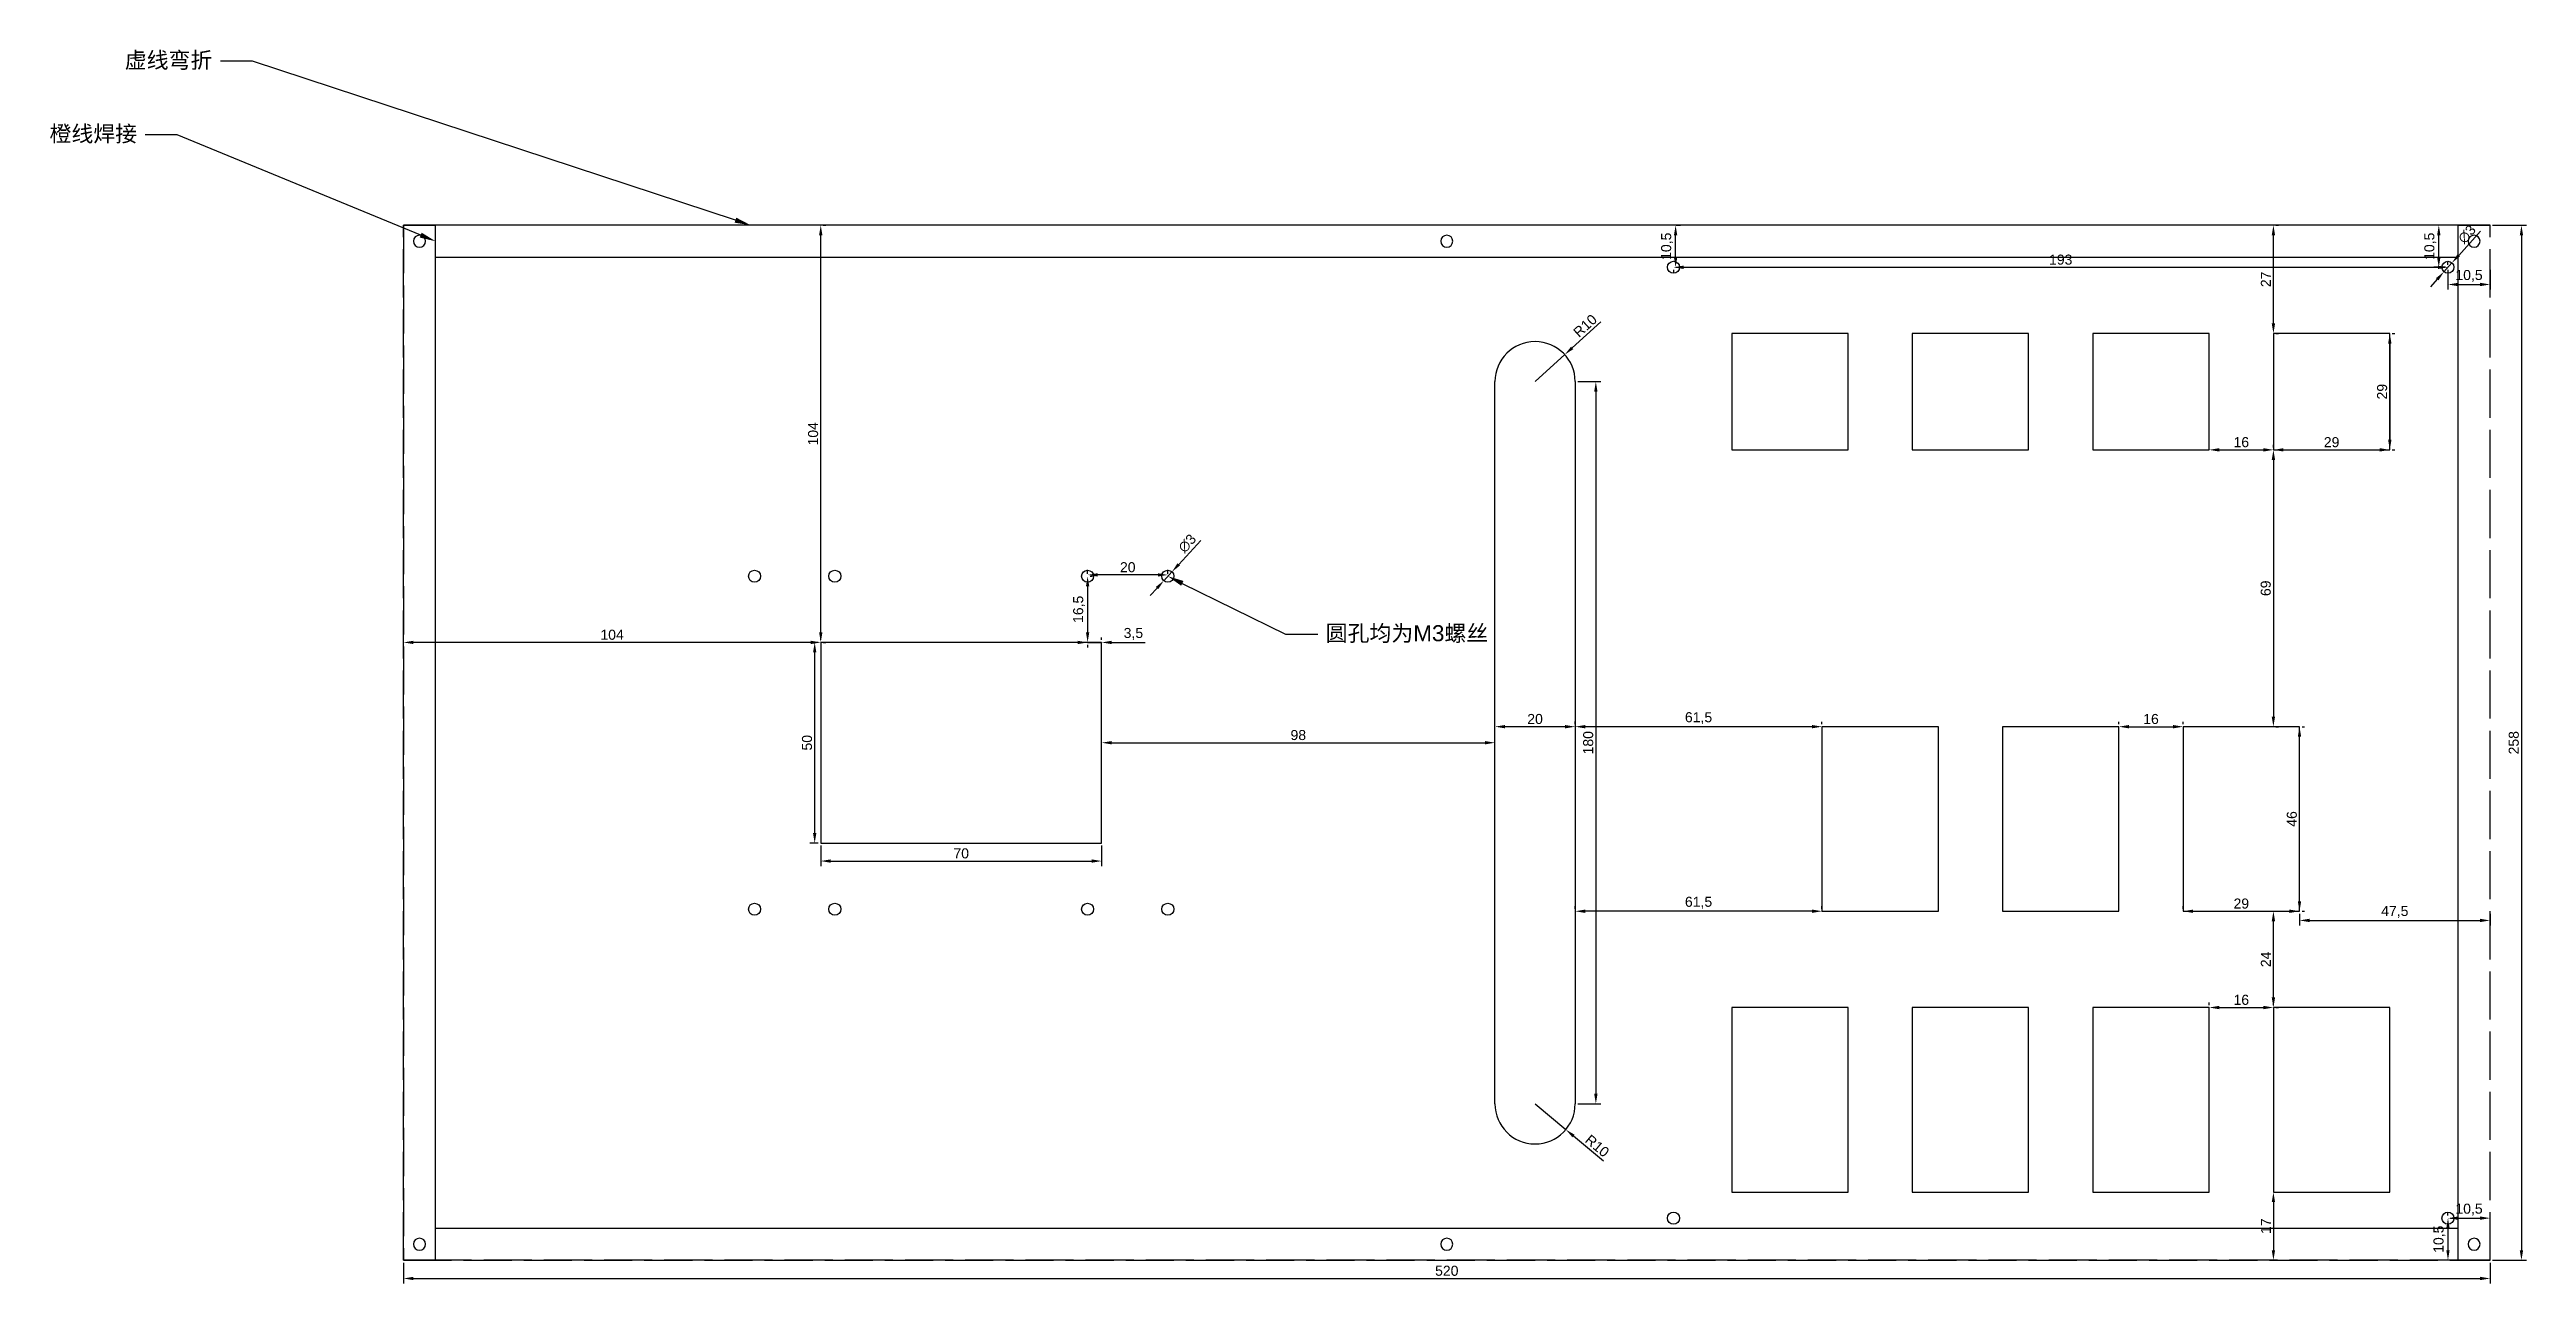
# Model space of a CAD drawing. Header units: millimetres. Extents: x -29 to 1428, y 56 to 507.
# Drawn here: x 811 to 1428, y 122 to 429 of the extents above; entities that cross this region are included whole.
import ezdxf
from ezdxf import colors
from ezdxf.entities.mleader import LeaderData, LeaderLine
from ezdxf.math import Vec2, Vec3

# ---------------------------------------------------------------- set-up
doc = ezdxf.new("R2010")
doc.units = ezdxf.units.MM
doc.linetypes.add('ACAD_ISO02W100', pattern=[15, 12, -3])
doc.styles.get("Standard").update_dxf_attribs({"font": 'arial.ttf'})
doc.dimstyles.new('ISO-25', dxfattribs={"dimtxt": 2.5, "dimasz": 2.5, "dimexe": 1.25, "dimexo": 0.625, "dimtad": 1, "dimtxsty": 'Standard', "dimcen": 2.5, "dimadec": 0, "dimazin": 0, "dimtfac": 1, "dimtmove": 0, "dimatfit": 3, "dimfxl": 1, "dimarcsym": 0})

msp = doc.modelspace()

# ---------------------------------------------------------------- blocks, each defined once
blk = doc.blocks.new('*D124')
at = {"color": 0, "lineweight": -2, "transparency": 16777216}
for p, q in [((1407.570002826871, 385.357253462525), (1404.658645705429, 385.357253462525)), ((1405.908645705429, 377.3572534625249), (1405.908645705429, 382.8572534625249)), ((1407.570002826871, 374.8572534625249), (1404.658645705429, 374.8572534625249))]:
    blk.add_line(p, q, dxfattribs=at)
at = {"color": 0, "transparency": 16777216}
for points in [[(1405.491979038762, 382.8572534625249), (1406.325312372095, 382.8572534625249), (1405.908645705429, 385.357253462525)], [(1405.491979038762, 377.3572534625249), (1406.325312372095, 377.3572534625249), (1405.908645705429, 374.8572534625249)]]:
    blk.add_solid(points, dxfattribs=at)
at = {"layer": 'Defpoints', "color": 0, "transparency": 16777216}
for p in [(1405.908645705429, 385.357253462525), (1408.195002826871, 385.357253462525), (1408.195002826871, 374.8572534625249)]:
    blk.add_point(p, dxfattribs=at)
at = {"color": 0, "transparency": 16777216, "insert": (1403.781258256588, 380.1072534625245), "char_height": 2.5, "attachment_point": 5, "rotation": 90}
blk.add_mtext('10,5', dxfattribs=at)
blk = doc.blocks.new('*D125')
at = {"color": 0, "lineweight": -2, "transparency": 16777216}
for p, q in [((1408.195002826871, 374.2322534625248), (1408.195002826871, 369.3278421754353)), ((1410.695002826871, 370.5778421754353), (1416.195002826871, 370.5778421754353)), ((1418.695002826871, 374.2322534625248), (1418.695002826871, 369.3278421754353))]:
    blk.add_line(p, q, dxfattribs=at)
at = {"color": 0, "transparency": 16777216}
for points in [[(1410.695002826871, 370.994508842102), (1410.695002826871, 370.1611755087686), (1408.195002826871, 370.5778421754353)], [(1416.195002826871, 370.994508842102), (1416.195002826871, 370.1611755087686), (1418.695002826871, 370.5778421754353)]]:
    blk.add_solid(points, dxfattribs=at)
at = {"layer": 'Defpoints', "color": 0, "transparency": 16777216}
for p in [(1408.195002826871, 374.8572534625248), (1418.695002826871, 374.8572534625248), (1418.695002826871, 370.5778421754353)]:
    blk.add_point(p, dxfattribs=at)
at = {"color": 0, "transparency": 16777216, "insert": (1413.445002826871, 372.7052296242757), "char_height": 2.5, "attachment_point": 5}
blk.add_mtext('10,5', dxfattribs=at)
blk = doc.blocks.new('*D126')
at = {"color": 0, "lineweight": -2, "transparency": 16777216}
for p, q in [((1416.271471269373, 383.8790981586856), (1410.862969530915, 377.8375141333574)), ((1405.527036122827, 371.8769927916921), (1403.859556932799, 370.0143298724216)), ((1407.194515312854, 373.7396557109626), (1409.195490340887, 375.974851214087))]:
    blk.add_line(p, q, dxfattribs=at)
at = {"color": 0, "transparency": 16777216}
for points in [[(1410.552525711036, 378.1154273316954), (1411.173413350793, 377.5596009350196), (1409.195490340887, 375.974851214087)], [(1405.216592302948, 372.1549059900301), (1405.837479942705, 371.5990795933543), (1407.194515312854, 373.7396557109626)]]:
    blk.add_solid(points, dxfattribs=at)
at = {"layer": 'Defpoints', "color": 0, "transparency": 16777216}
for p in [(1407.194515312854, 373.7396557109626), (1409.195490340887, 375.974851214087)]:
    blk.add_point(p, dxfattribs=at)
at = {"color": 0, "transparency": 16777216, "insert": (1412.932175319389, 383.1045120556375), "char_height": 2.5, "attachment_point": 5, "rotation": 48.16469664601279}
blk.add_mtext('∅3', dxfattribs=at)
blk = doc.blocks.new('*D121')
at = {"color": 0, "lineweight": -2, "transparency": 16777216}
for p, q in [((1364.695003537796, 329.9822544052446), (1364.695003537796, 330.6072544052446)), ((1367.195003537796, 329.3572544052446), (1391.195003537796, 329.3572544052446)), ((1393.695003537796, 329.9822544052446), (1393.695003537796, 330.6072544052446))]:
    blk.add_line(p, q, dxfattribs=at)
at = {"color": 0, "transparency": 16777216}
for points in [[(1367.195003537796, 329.7739210719113), (1367.195003537796, 328.9405877385779), (1364.695003537796, 329.3572544052446)], [(1391.195003537796, 329.7739210719113), (1391.195003537796, 328.9405877385779), (1393.695003537796, 329.3572544052446)]]:
    blk.add_solid(points, dxfattribs=at)
at = {"layer": 'Defpoints', "color": 0, "transparency": 16777216}
for p in [(1364.695003537796, 329.3572544052446, -1.13134120738323e-06), (1393.695003537796, 329.3572544052446, -1.13134120738323e-06), (1393.695003537796, 329.3572544052446)]:
    blk.add_point(p, dxfattribs=at)
at = {"color": 0, "transparency": 16777216, "insert": (1379.195003537796, 331.2586868745488), "char_height": 2.5, "attachment_point": 5}
blk.add_mtext('29', dxfattribs=at)
blk = doc.blocks.new('*D122')
at = {"color": 0, "lineweight": -2, "transparency": 16777216}
for p, q in [((1394.320003537796, 358.3572544052447), (1394.945003537798, 358.3572544052447)), ((1393.695003537798, 355.8572544052447), (1393.695003537798, 331.8572544052447)), ((1394.320003537796, 329.3572544052447), (1394.945003537798, 329.3572544052447))]:
    blk.add_line(p, q, dxfattribs=at)
at = {"color": 0, "transparency": 16777216}
for points in [[(1393.278336871131, 355.8572544052447), (1394.111670204465, 355.8572544052447), (1393.695003537798, 358.3572544052447)], [(1393.278336871131, 331.8572544052447), (1394.111670204465, 331.8572544052447), (1393.695003537798, 329.3572544052447)]]:
    blk.add_solid(points, dxfattribs=at)
at = {"layer": 'Defpoints', "color": 0, "transparency": 16777216}
for p in [(1393.695003537796, 358.3572544052447, -1.13134120738323e-06), (1393.695003537796, 329.3572544052447), (1393.695003537798, 329.3572544052447)]:
    blk.add_point(p, dxfattribs=at)
at = {"color": 0, "transparency": 16777216, "insert": (1391.793571068494, 343.8572544052443), "char_height": 2.5, "attachment_point": 5, "rotation": 90}
blk.add_mtext('29', dxfattribs=at)
blk = doc.blocks.new('*D123')
at = {"color": 0, "lineweight": -2, "transparency": 16777216}
for p, q in [((1348.695004086495, 329.9822544052446), (1348.695004086495, 330.6072544052446)), ((1351.195004086495, 329.3572544052446), (1362.195003537796, 329.3572544052446)), ((1364.695003537796, 329.9822544052446), (1364.695003537796, 330.6072544052446))]:
    blk.add_line(p, q, dxfattribs=at)
at = {"color": 0, "transparency": 16777216}
for points in [[(1351.195004086495, 329.7739210719113), (1351.195004086495, 328.9405877385779), (1348.695004086495, 329.3572544052446)], [(1362.195003537796, 329.7739210719113), (1362.195003537796, 328.9405877385779), (1364.695003537796, 329.3572544052446)]]:
    blk.add_solid(points, dxfattribs=at)
at = {"layer": 'Defpoints', "color": 0, "transparency": 16777216}
for p in [(1348.695004086495, 329.3572544052446, -7.542274715888198e-07), (1364.695003537796, 329.3572544052446), (1364.695003537796, 329.3572544052446)]:
    blk.add_point(p, dxfattribs=at)
at = {"color": 0, "transparency": 16777216, "insert": (1356.695003812146, 331.2586868745488), "char_height": 2.5, "attachment_point": 5}
blk.add_mtext('16', dxfattribs=at)
blk = doc.blocks.new('*D127')
at = {"color": 0, "lineweight": -2, "transparency": 16777216}
for p, q in [((1365.320003537796, 329.3572544052447), (1365.945003537798, 329.3572544052447)), ((1364.695003537798, 326.8572544052447), (1364.695003537798, 262.8572531754392)), ((1365.320003537796, 260.3572531754392), (1365.945003537798, 260.3572531754392))]:
    blk.add_line(p, q, dxfattribs=at)
at = {"color": 0, "transparency": 16777216}
for points in [[(1364.278336871131, 326.8572544052447), (1365.111670204465, 326.8572544052447), (1364.695003537798, 329.3572544052447)], [(1364.278336871131, 262.8572531754392), (1365.111670204465, 262.8572531754392), (1364.695003537798, 260.3572531754392)]]:
    blk.add_solid(points, dxfattribs=at)
at = {"layer": 'Defpoints', "color": 0, "transparency": 16777216}
for p in [(1364.695003537796, 329.3572544052447), (1364.695003537796, 260.3572531754392), (1364.695003537798, 260.3572531754392)]:
    blk.add_point(p, dxfattribs=at)
at = {"color": 0, "transparency": 16777216, "insert": (1362.793571068494, 294.8572537903415), "char_height": 2.5, "attachment_point": 5, "rotation": 90}
blk.add_mtext('69', dxfattribs=at)
blk = doc.blocks.new('*D128')
at = {"color": 0, "lineweight": -2, "transparency": 16777216}
for p, q in [((1326.19500298354, 260.982253175439), (1326.19500298354, 261.607253175439)), ((1328.69500298354, 260.357253175439), (1339.695003121833, 260.357253175439)), ((1342.195003121833, 260.982253175439), (1342.195003121833, 261.607253175439))]:
    blk.add_line(p, q, dxfattribs=at)
at = {"color": 0, "transparency": 16777216}
for points in [[(1328.69500298354, 260.7739198421057), (1328.69500298354, 259.9405865087724), (1326.19500298354, 260.357253175439)], [(1339.695003121833, 260.7739198421057), (1339.695003121833, 259.9405865087724), (1342.195003121833, 260.357253175439)]]:
    blk.add_solid(points, dxfattribs=at)
at = {"layer": 'Defpoints', "color": 0, "transparency": 16777216}
for p in [(1326.19500298354, 260.357253175439), (1342.195003121833, 260.357253175439), (1342.195003121833, 260.357253175439)]:
    blk.add_point(p, dxfattribs=at)
at = {"color": 0, "transparency": 16777216, "insert": (1334.195003052686, 262.2586856447433), "char_height": 2.5, "attachment_point": 5}
blk.add_mtext('16', dxfattribs=at)
blk = doc.blocks.new('*D129')
at = {"color": 0, "lineweight": -2, "transparency": 16777216}
for p, q in [((1348.695003835314, 190.9822527044615), (1348.695003835314, 191.6072527044615)), ((1364.695003973606, 190.9822527044615), (1364.695003973606, 191.6072527044615)), ((1351.195003835314, 190.3572527044615), (1362.195003973606, 190.3572527044615))]:
    blk.add_line(p, q, dxfattribs=at)
at = {"color": 0, "transparency": 16777216}
for points in [[(1351.195003835314, 190.7739193711282), (1351.195003835314, 189.9405860377949), (1348.695003835314, 190.3572527044615)], [(1362.195003973606, 190.7739193711282), (1362.195003973606, 189.9405860377949), (1364.695003973606, 190.3572527044615)]]:
    blk.add_solid(points, dxfattribs=at)
at = {"layer": 'Defpoints', "color": 0, "transparency": 16777216}
for p in [(1348.695003835314, 190.3572527044615), (1364.695003973606, 190.3572527044615), (1364.695003973606, 190.3572527044615)]:
    blk.add_point(p, dxfattribs=at)
at = {"color": 0, "transparency": 16777216, "insert": (1356.69500390446, 192.2586851737658), "char_height": 2.5, "attachment_point": 5}
blk.add_mtext('16', dxfattribs=at)
blk = doc.blocks.new('*D130')
at = {"color": 0, "lineweight": -2, "transparency": 16777216}
for p, q in [((1364.695003973608, 192.8572527044616), (1364.695003973608, 211.8572531754392)), ((1365.320003973607, 214.3572531754392), (1365.945003973608, 214.3572531754392)), ((1365.320003973607, 190.3572527044616), (1365.945003973608, 190.3572527044616))]:
    blk.add_line(p, q, dxfattribs=at)
at = {"color": 0, "transparency": 16777216}
for points in [[(1364.278337306942, 211.8572531754392), (1365.111670640275, 211.8572531754392), (1364.695003973608, 214.3572531754392)], [(1364.278337306942, 192.8572527044616), (1365.111670640275, 192.8572527044616), (1364.695003973608, 190.3572527044616)]]:
    blk.add_solid(points, dxfattribs=at)
at = {"layer": 'Defpoints', "color": 0, "transparency": 16777216}
for p in [(1364.695003973607, 214.3572531754392), (1364.695003973608, 214.3572531754392), (1364.695003973607, 190.3572527044616)]:
    blk.add_point(p, dxfattribs=at)
at = {"color": 0, "transparency": 16777216, "insert": (1362.814888011807, 202.3572529399499), "char_height": 2.5, "attachment_point": 5, "rotation": 90}
blk.add_mtext('24', dxfattribs=at)
blk = doc.blocks.new('*D131')
at = {"color": 0, "lineweight": -2, "transparency": 16777216}
for p, q in [((1342.195003121833, 214.982253175439), (1342.195003121833, 215.607253175439)), ((1344.695003121833, 214.357253175439), (1368.695003121833, 214.357253175439)), ((1371.195003121833, 214.982253175439), (1371.195003121833, 215.607253175439))]:
    blk.add_line(p, q, dxfattribs=at)
at = {"color": 0, "transparency": 16777216}
for points in [[(1344.695003121833, 214.7739198421057), (1344.695003121833, 213.9405865087724), (1342.195003121833, 214.357253175439)], [(1368.695003121833, 214.7739198421057), (1368.695003121833, 213.9405865087724), (1371.195003121833, 214.357253175439)]]:
    blk.add_solid(points, dxfattribs=at)
at = {"layer": 'Defpoints', "color": 0, "transparency": 16777216}
for p in [(1342.195003121833, 214.357253175439), (1371.195003121833, 214.357253175439), (1371.195003121833, 214.357253175439)]:
    blk.add_point(p, dxfattribs=at)
at = {"color": 0, "transparency": 16777216, "insert": (1356.695003121833, 216.2586856447433), "char_height": 2.5, "attachment_point": 5}
blk.add_mtext('29', dxfattribs=at)
blk = doc.blocks.new('*D132')
at = {"color": 0, "lineweight": -2, "transparency": 16777216}
for p, q in [((1371.820003121833, 260.3572531754392), (1372.445003121835, 260.3572531754392)), ((1371.195003121835, 216.8572531754392), (1371.195003121835, 257.8572531754392)), ((1371.820003121833, 214.3572531754392), (1372.445003121835, 214.3572531754392))]:
    blk.add_line(p, q, dxfattribs=at)
at = {"color": 0, "transparency": 16777216}
for points in [[(1370.778336455168, 257.8572531754392), (1371.611669788502, 257.8572531754392), (1371.195003121835, 260.3572531754392)], [(1370.778336455168, 216.8572531754392), (1371.611669788502, 216.8572531754392), (1371.195003121835, 214.3572531754392)]]:
    blk.add_solid(points, dxfattribs=at)
at = {"layer": 'Defpoints', "color": 0, "transparency": 16777216}
for p in [(1371.195003121833, 260.3572531754392), (1371.195003121835, 260.3572531754392), (1371.195003121833, 214.3572531754392)]:
    blk.add_point(p, dxfattribs=at)
at = {"color": 0, "transparency": 16777216, "insert": (1369.29357065253, 237.3572531754387), "char_height": 2.5, "attachment_point": 5, "rotation": 90}
blk.add_mtext('46', dxfattribs=at)
blk = doc.blocks.new('*D133')
at = {"color": 0, "lineweight": -2, "transparency": 16777216}
for p, q in [((1371.195003121833, 213.732253175439), (1371.195003121833, 210.8131869178949)), ((1373.695003121833, 212.0631869178949), (1416.195002826871, 212.0631869178949)), ((1418.695002826871, 213.732253175439), (1418.695002826871, 210.8131869178949))]:
    blk.add_line(p, q, dxfattribs=at)
at = {"color": 0, "transparency": 16777216}
for points in [[(1373.695003121833, 212.4798535845615), (1373.695003121833, 211.6465202512282), (1371.195003121833, 212.0631869178949)], [(1416.195002826871, 212.4798535845615), (1416.195002826871, 211.6465202512282), (1418.695002826871, 212.0631869178949)]]:
    blk.add_solid(points, dxfattribs=at)
at = {"layer": 'Defpoints', "color": 0, "transparency": 16777216}
for p in [(1371.195003121833, 214.357253175439), (1418.695002826871, 214.357253175439), (1418.695002826871, 212.0631869178949)]:
    blk.add_point(p, dxfattribs=at)
at = {"color": 0, "transparency": 16777216, "insert": (1394.945002974352, 214.1854584049345), "char_height": 2.5, "attachment_point": 5}
blk.add_mtext('47,5', dxfattribs=at)
blk = doc.blocks.new('*D134')
at = {"color": 0, "lineweight": -2, "transparency": 16777216}
for p, q in [((1190.695002826871, 214.9822534185734), (1190.695002826871, 215.6072534185734)), ((1249.69500259233, 214.3572534185734), (1193.195002826871, 214.3572534185734)), ((1252.19500259233, 214.9822534185734), (1252.19500259233, 215.6072534185734))]:
    blk.add_line(p, q, dxfattribs=at)
at = {"color": 0, "transparency": 16777216}
for points in [[(1193.195002826871, 214.77392008524), (1193.195002826871, 213.9405867519067), (1190.695002826871, 214.3572534185734)], [(1249.69500259233, 214.77392008524), (1249.69500259233, 213.9405867519067), (1252.19500259233, 214.3572534185734)]]:
    blk.add_solid(points, dxfattribs=at)
at = {"layer": 'Defpoints', "color": 0, "transparency": 16777216}
for p in [(1190.695002826871, 214.3572534185734), (1190.695002826871, 214.3572534185734), (1252.19500259233, 214.3572534185734)]:
    blk.add_point(p, dxfattribs=at)
at = {"color": 0, "transparency": 16777216, "insert": (1221.4450027096, 216.4846408674137), "char_height": 2.5, "attachment_point": 5}
blk.add_mtext('61,5', dxfattribs=at)
blk = doc.blocks.new('*D135')
at = {"color": 0, "lineweight": -2, "transparency": 16777216}
for p, q in [((898.6950028268709, 281.9822534625248), (898.6950028268709, 282.6072534625248)), ((1000.195002826871, 281.3572534625248), (901.1950028268709, 281.3572534625248)), ((1002.695002826871, 281.9822534625248), (1002.695002826871, 282.6072534625248))]:
    blk.add_line(p, q, dxfattribs=at)
at = {"color": 0, "transparency": 16777216}
for points in [[(901.1950028268709, 281.7739201291915), (901.1950028268709, 280.9405867958581), (898.6950028268709, 281.3572534625248)], [(1000.195002826871, 281.7739201291915), (1000.195002826871, 280.9405867958581), (1002.695002826871, 281.3572534625248)]]:
    blk.add_solid(points, dxfattribs=at)
at = {"layer": 'Defpoints', "color": 0, "transparency": 16777216}
for p in [(898.6950028268709, 281.3572534625248), (898.6950028268709, 281.3572534625248), (1002.695002826871, 281.3572534625248)]:
    blk.add_point(p, dxfattribs=at)
at = {"color": 0, "transparency": 16777216, "insert": (950.6950028268709, 283.258685931829), "char_height": 2.5, "attachment_point": 5}
blk.add_mtext('104', dxfattribs=at)
blk = doc.blocks.new('*D136')
at = {"color": 0, "lineweight": -2, "transparency": 16777216}
for p, q in [((1002.695002826873, 283.8572534625249), (1002.695002826873, 382.857253462525)), ((1003.320002826871, 385.357253462525), (1003.945002826873, 385.357253462525)), ((1003.320002826871, 281.3572534625249), (1003.945002826873, 281.3572534625249))]:
    blk.add_line(p, q, dxfattribs=at)
at = {"color": 0, "transparency": 16777216}
for points in [[(1002.278336160206, 382.857253462525), (1003.111669493539, 382.857253462525), (1002.695002826873, 385.357253462525)], [(1002.278336160206, 283.8572534625249), (1003.111669493539, 283.8572534625249), (1002.695002826873, 281.3572534625249)]]:
    blk.add_solid(points, dxfattribs=at)
at = {"layer": 'Defpoints', "color": 0, "transparency": 16777216}
for p in [(1002.695002826871, 385.357253462525), (1002.695002826873, 385.357253462525), (1002.695002826871, 281.3572534625249)]:
    blk.add_point(p, dxfattribs=at)
at = {"color": 0, "transparency": 16777216, "insert": (1000.793570357568, 333.3572534625246), "char_height": 2.5, "attachment_point": 5, "rotation": 90}
blk.add_mtext('104', dxfattribs=at)
blk = doc.blocks.new('*D137')
at = {"color": 0, "lineweight": -2, "transparency": 16777216}
for p, q in [((1069.195002826871, 298.4822534625248), (1069.195002826871, 299.4387736521535)), ((1086.695002826871, 298.1887736521535), (1071.695002826871, 298.1887736521535)), ((1089.195002826871, 298.4822534625248), (1089.195002826871, 299.4387736521535))]:
    blk.add_line(p, q, dxfattribs=at)
at = {"color": 0, "transparency": 16777216}
for points in [[(1071.695002826871, 298.6054403188202), (1071.695002826871, 297.7721069854868), (1069.195002826871, 298.1887736521535)], [(1086.695002826871, 298.6054403188202), (1086.695002826871, 297.7721069854868), (1089.195002826871, 298.1887736521535)]]:
    blk.add_solid(points, dxfattribs=at)
at = {"layer": 'Defpoints', "color": 0, "transparency": 16777216}
for p in [(1069.195002826871, 298.1887736521535), (1069.195002826871, 297.8572534625248), (1089.195002826871, 297.8572534625248)]:
    blk.add_point(p, dxfattribs=at)
at = {"color": 0, "transparency": 16777216, "insert": (1079.195002826871, 300.0902061214577), "char_height": 2.5, "attachment_point": 5}
blk.add_mtext('20', dxfattribs=at)
blk = doc.blocks.new('*D138')
at = {"color": 0, "lineweight": -2, "transparency": 16777216}
for p, q in [((1069.820002826871, 297.8572534625249), (1070.445002826873, 297.8572534625249)), ((1069.195002826873, 295.3572534625249), (1069.195002826873, 283.8572534625249)), ((1069.820002826871, 281.3572534625249), (1070.445002826873, 281.3572534625249))]:
    blk.add_line(p, q, dxfattribs=at)
at = {"color": 0, "transparency": 16777216}
for points in [[(1068.778336160206, 295.3572534625249), (1069.61166949354, 295.3572534625249), (1069.195002826873, 297.8572534625249)], [(1068.778336160206, 283.8572534625249), (1069.61166949354, 283.8572534625249), (1069.195002826873, 281.3572534625249)]]:
    blk.add_solid(points, dxfattribs=at)
at = {"layer": 'Defpoints', "color": 0, "transparency": 16777216}
for p in [(1069.195002826871, 297.8572534625249), (1069.195002826871, 281.3572534625249), (1069.195002826873, 281.3572534625249)]:
    blk.add_point(p, dxfattribs=at)
at = {"color": 0, "transparency": 16777216, "insert": (1067.067615378032, 289.6072534625246), "char_height": 2.5, "attachment_point": 5, "rotation": 90}
blk.add_mtext('16,5', dxfattribs=at)
blk = doc.blocks.new('*D139')
at = {"color": 0, "lineweight": -2, "transparency": 16777216}
for p, q in [((1097.379751025122, 306.7809814478239), (1091.898738479325, 300.8051024277273)), ((1088.181101957201, 296.7518101005741), (1090.208903696541, 298.9626968244757)), ((1086.491267174416, 294.9094044973224), (1084.801432391632, 293.0669988940709))]:
    blk.add_line(p, q, dxfattribs=at)
at = {"color": 0, "transparency": 16777216}
for points in [[(1086.184199573875, 295.1910436277864), (1086.798334774958, 294.6277653668585), (1088.181101957201, 296.7518101005741)], [(1091.591670878783, 301.0867415581912), (1092.205806079867, 300.5234632972633), (1090.208903696541, 298.9626968244757)]]:
    blk.add_solid(points, dxfattribs=at)
at = {"layer": 'Defpoints', "color": 0, "transparency": 16777216}
for p in [(1088.181101957201, 296.7518101005741), (1090.208903696541, 298.9626968244757)]:
    blk.add_point(p, dxfattribs=at)
at = {"color": 0, "transparency": 16777216, "insert": (1094.031351176795, 306.0467474739843), "char_height": 2.5, "attachment_point": 5, "rotation": 47.47328402470592}
blk.add_mtext('∅3', dxfattribs=at)
blk = doc.blocks.new('*D140')
at = {"color": 0, "lineweight": -2, "transparency": 16777216}
for p, q in [((1215.722801299189, 377.3572540040494), (1215.722801299189, 382.857253462525)), ((1215.820003273759, 385.357253462525), (1216.972801299189, 385.357253462525)), ((1215.820003273759, 374.8572540040494), (1216.972801299189, 374.8572540040494))]:
    blk.add_line(p, q, dxfattribs=at)
at = {"color": 0, "transparency": 16777216}
for points in [[(1215.306134632522, 382.857253462525), (1216.139467965855, 382.857253462525), (1215.722801299189, 385.357253462525)], [(1215.306134632522, 377.3572540040494), (1216.139467965855, 377.3572540040494), (1215.722801299189, 374.8572540040494)]]:
    blk.add_solid(points, dxfattribs=at)
at = {"layer": 'Defpoints', "color": 0, "transparency": 16777216}
for p in [(1215.195003273759, 385.357253462525), (1215.722801299189, 385.357253462525), (1215.195003273759, 374.8572540040494)]:
    blk.add_point(p, dxfattribs=at)
at = {"color": 0, "transparency": 16777216, "insert": (1213.595413850348, 380.1072537332868), "char_height": 2.5, "attachment_point": 5, "rotation": 90}
blk.add_mtext('10,5', dxfattribs=at)
blk = doc.blocks.new('*D141')
at = {"color": 0, "lineweight": -2, "transparency": 16777216}
for p, q in [((1215.195003273759, 374.2322540040493), (1215.195003273759, 373.6072534625247)), ((1217.695003273759, 374.8572534625247), (1405.695002826871, 374.8572534625247)), ((1408.195002826871, 375.4822534625248), (1408.195002826871, 376.1072534625249))]:
    blk.add_line(p, q, dxfattribs=at)
at = {"color": 0, "transparency": 16777216}
for points in [[(1217.695003273759, 375.2739201291914), (1217.695003273759, 374.4405867958581), (1215.195003273759, 374.8572534625247)], [(1405.695002826871, 375.2739201291914), (1405.695002826871, 374.4405867958581), (1408.195002826871, 374.8572534625247)]]:
    blk.add_solid(points, dxfattribs=at)
at = {"layer": 'Defpoints', "color": 0, "transparency": 16777216}
for p in [(1215.195003273759, 374.8572540040493), (1408.195002826871, 374.8572534625248), (1408.195002826871, 374.8572534625247)]:
    blk.add_point(p, dxfattribs=at)
at = {"color": 0, "transparency": 16777216, "insert": (1311.695003050315, 376.7595385921291), "char_height": 2.5, "attachment_point": 5}
blk.add_mtext('193', dxfattribs=at)
blk = doc.blocks.new('*D142')
at = {"color": 0, "lineweight": -2, "transparency": 16777216}
for p, q in [((1408.820002826871, 137.8572534625249), (1409.445002826873, 137.8572534625249)), ((1408.195002826873, 135.3572534625249), (1408.195002826873, 129.8572534625249)), ((1408.820002826871, 127.3572534625249), (1409.445002826873, 127.3572534625249))]:
    blk.add_line(p, q, dxfattribs=at)
at = {"color": 0, "transparency": 16777216}
for points in [[(1407.778336160206, 135.3572534625249), (1408.61166949354, 135.3572534625249), (1408.195002826873, 137.8572534625249)], [(1407.778336160206, 129.8572534625249), (1408.61166949354, 129.8572534625249), (1408.195002826873, 127.3572534625249)]]:
    blk.add_solid(points, dxfattribs=at)
at = {"layer": 'Defpoints', "color": 0, "transparency": 16777216}
for p in [(1408.195002826871, 137.8572534625249), (1408.195002826871, 127.3572534625249), (1408.195002826873, 127.3572534625249)]:
    blk.add_point(p, dxfattribs=at)
at = {"color": 0, "transparency": 16777216, "insert": (1406.067615378032, 132.6072534625244), "char_height": 2.5, "attachment_point": 5, "rotation": 90}
blk.add_mtext('10,5', dxfattribs=at)
blk = doc.blocks.new('*D143')
at = {"color": 0, "lineweight": -2, "transparency": 16777216}
for p, q in [((1408.195002826871, 138.4822534625248), (1408.195002826871, 139.1072534625248)), ((1410.695002826871, 137.8572534625248), (1416.195002826871, 137.8572534625248)), ((1418.695002826871, 138.4822534625248), (1418.695002826871, 139.1072534625248))]:
    blk.add_line(p, q, dxfattribs=at)
at = {"color": 0, "transparency": 16777216}
for points in [[(1410.695002826871, 138.2739201291915), (1410.695002826871, 137.4405867958581), (1408.195002826871, 137.8572534625248)], [(1416.195002826871, 138.2739201291915), (1416.195002826871, 137.4405867958581), (1418.695002826871, 137.8572534625248)]]:
    blk.add_solid(points, dxfattribs=at)
at = {"layer": 'Defpoints', "color": 0, "transparency": 16777216}
for p in [(1408.195002826871, 137.8572534625248), (1418.695002826871, 137.8572534625248), (1418.695002826871, 137.8572534625248)]:
    blk.add_point(p, dxfattribs=at)
at = {"color": 0, "transparency": 16777216, "insert": (1413.445002826871, 139.9846409113652), "char_height": 2.5, "attachment_point": 5}
blk.add_mtext('10,5', dxfattribs=at)
blk = doc.blocks.new('*D144')
at = {"color": 0, "lineweight": -2, "transparency": 16777216}
for p, q in [((1419.320002826871, 385.357253462525), (1427.755451645076, 385.357253462525)), ((1426.505451645076, 382.857253462525), (1426.505451645076, 129.8572534625249)), ((1419.320002826871, 127.3572534625249), (1427.755451645076, 127.3572534625249))]:
    blk.add_line(p, q, dxfattribs=at)
at = {"color": 0, "transparency": 16777216}
for points in [[(1426.08878497841, 382.857253462525), (1426.922118311743, 382.857253462525), (1426.505451645076, 385.357253462525)], [(1426.08878497841, 129.8572534625249), (1426.922118311743, 129.8572534625249), (1426.505451645076, 127.3572534625249)]]:
    blk.add_solid(points, dxfattribs=at)
at = {"layer": 'Defpoints', "color": 0, "transparency": 16777216}
for p in [(1418.695002826871, 385.357253462525), (1418.695002826871, 127.3572534625249), (1426.505451645076, 127.3572534625249)]:
    blk.add_point(p, dxfattribs=at)
at = {"color": 0, "transparency": 16777216, "insert": (1424.604019175772, 256.3572534625245), "char_height": 2.5, "attachment_point": 5, "rotation": 90}
blk.add_mtext('258', dxfattribs=at)
blk = doc.blocks.new('*D152')
at = {"color": 0, "lineweight": -2, "transparency": 16777216}
for p, q in [((1364.695003537798, 360.8572544052447), (1364.695003537798, 382.8572534625251)), ((1365.320003537796, 385.3572534625251), (1365.945003537798, 385.3572534625251)), ((1365.320003537796, 358.3572544052447), (1365.945003537798, 358.3572544052447))]:
    blk.add_line(p, q, dxfattribs=at)
at = {"color": 0, "transparency": 16777216}
for points in [[(1364.278336871131, 382.8572534625251), (1365.111670204465, 382.8572534625251), (1364.695003537798, 385.3572534625251)], [(1364.278336871131, 360.8572544052447), (1365.111670204465, 360.8572544052447), (1364.695003537798, 358.3572544052447)]]:
    blk.add_solid(points, dxfattribs=at)
at = {"layer": 'Defpoints', "color": 0, "transparency": 16777216}
for p in [(1364.695003537796, 385.3572534625251), (1364.695003537798, 385.3572534625251), (1364.695003537796, 358.3572544052447, -1.13134120738323e-06)]:
    blk.add_point(p, dxfattribs=at)
at = {"color": 0, "transparency": 16777216, "insert": (1362.814887575997, 371.8572539338845), "char_height": 2.5, "attachment_point": 5, "rotation": 90}
blk.add_mtext('27', dxfattribs=at)
blk = doc.blocks.new('*D153')
at = {"color": 0, "lineweight": -2, "transparency": 16777216}
for p, q in [((1365.320003973607, 144.3572527044616), (1365.945003973608, 144.3572527044616)), ((1364.695003973608, 141.8572527044616), (1364.695003973608, 129.8572534625249)), ((1365.320003973607, 127.3572534625249), (1365.945003973608, 127.3572534625249))]:
    blk.add_line(p, q, dxfattribs=at)
at = {"color": 0, "transparency": 16777216}
for points in [[(1364.278337306942, 141.8572527044616), (1365.111670640275, 141.8572527044616), (1364.695003973608, 144.3572527044616)], [(1364.278337306942, 129.8572534625249), (1365.111670640275, 129.8572534625249), (1364.695003973608, 127.3572534625249)]]:
    blk.add_solid(points, dxfattribs=at)
at = {"layer": 'Defpoints', "color": 0, "transparency": 16777216}
for p in [(1364.695003973607, 144.3572527044616), (1364.695003973607, 127.3572534625249), (1364.695003973608, 127.3572534625249)]:
    blk.add_point(p, dxfattribs=at)
at = {"color": 0, "transparency": 16777216, "insert": (1362.814888011807, 135.8572530834928), "char_height": 2.5, "attachment_point": 5, "rotation": 90}
blk.add_mtext('17', dxfattribs=at)
blk = doc.blocks.new('*D158')
at = {"color": 0, "lineweight": -2, "transparency": 16777216}
for p, q in [((1072.695002826871, 256.9822534625248), (1072.695002826871, 257.6072534625248)), ((1075.195002826871, 256.3572534625248), (1168.195002826871, 256.3572534625248)), ((1170.695002826871, 256.9822534625248), (1170.695002826871, 257.6072534625248))]:
    blk.add_line(p, q, dxfattribs=at)
at = {"color": 0, "transparency": 16777216}
for points in [[(1075.195002826871, 256.7739201291915), (1075.195002826871, 255.9405867958581), (1072.695002826871, 256.3572534625248)], [(1168.195002826871, 256.7739201291915), (1168.195002826871, 255.9405867958581), (1170.695002826871, 256.3572534625248)]]:
    blk.add_solid(points, dxfattribs=at)
at = {"layer": 'Defpoints', "color": 0, "transparency": 16777216}
for p in [(1072.695002826871, 256.3572534625248), (1170.695002826871, 256.3572534625248), (1170.695002826871, 256.3572534625248)]:
    blk.add_point(p, dxfattribs=at)
at = {"color": 0, "transparency": 16777216, "insert": (1121.695002826871, 258.258685931829), "char_height": 2.5, "attachment_point": 5}
blk.add_mtext('98', dxfattribs=at)
blk = doc.blocks.new('*D159')
at = {"color": 0, "lineweight": -2, "transparency": 16777216}
for p, q in [((1190.695002826871, 260.9822534185734), (1190.695002826871, 261.6072534185734)), ((1249.69500259233, 260.3572534185734), (1193.195002826871, 260.3572534185734)), ((1252.19500259233, 260.9822534185734), (1252.19500259233, 261.6072534185734))]:
    blk.add_line(p, q, dxfattribs=at)
at = {"color": 0, "transparency": 16777216}
for points in [[(1193.195002826871, 260.77392008524), (1193.195002826871, 259.9405867519067), (1190.695002826871, 260.3572534185734)], [(1249.69500259233, 260.77392008524), (1249.69500259233, 259.9405867519067), (1252.19500259233, 260.3572534185734)]]:
    blk.add_solid(points, dxfattribs=at)
at = {"layer": 'Defpoints', "color": 0, "transparency": 16777216}
for p in [(1190.695002826871, 260.3572534185734), (1190.695002826871, 260.3572534185734), (1252.19500259233, 260.3572534185734)]:
    blk.add_point(p, dxfattribs=at)
at = {"color": 0, "transparency": 16777216, "insert": (1221.4450027096, 262.4846408674138), "char_height": 2.5, "attachment_point": 5}
blk.add_mtext('61,5', dxfattribs=at)
blk = doc.blocks.new('*D160')
at = {"color": 0, "lineweight": -2, "transparency": 16777216}
for p, q in [((1170.695002826871, 260.9822534185734), (1170.695002826871, 261.6110661103728)), ((1188.195002826871, 260.3610661103728), (1173.195002826871, 260.3610661103728)), ((1190.695002826871, 260.9822534185734), (1190.695002826871, 261.6110661103728))]:
    blk.add_line(p, q, dxfattribs=at)
at = {"color": 0, "transparency": 16777216}
for points in [[(1173.195002826871, 260.7777327770395), (1173.195002826871, 259.9443994437061), (1170.695002826871, 260.3610661103728)], [(1188.195002826871, 260.7777327770395), (1188.195002826871, 259.9443994437061), (1190.695002826871, 260.3610661103728)]]:
    blk.add_solid(points, dxfattribs=at)
at = {"layer": 'Defpoints', "color": 0, "transparency": 16777216}
for p in [(1170.695002826871, 260.3610661103728), (1170.695002826871, 260.3572534185734), (1190.695002826871, 260.3572534185734)]:
    blk.add_point(p, dxfattribs=at)
at = {"color": 0, "transparency": 16777216, "insert": (1180.695002826871, 262.262498579677), "char_height": 2.5, "attachment_point": 5}
blk.add_mtext('20', dxfattribs=at)
blk = doc.blocks.new('*D161')
at = {"color": 0, "lineweight": -2, "transparency": 16777216}
for p, q in [((1191.320002826871, 346.3572534625249), (1197.097613889232, 346.3572534625249)), ((1195.847613889232, 343.8572534625249), (1195.847613889232, 168.8572534625249)), ((1191.320002826871, 166.3572534625249), (1197.097613889232, 166.3572534625249))]:
    blk.add_line(p, q, dxfattribs=at)
at = {"color": 0, "transparency": 16777216}
for points in [[(1195.430947222566, 343.8572534625249), (1196.264280555899, 343.8572534625249), (1195.847613889232, 346.3572534625249)], [(1195.430947222566, 168.8572534625249), (1196.264280555899, 168.8572534625249), (1195.847613889232, 166.3572534625249)]]:
    blk.add_solid(points, dxfattribs=at)
at = {"layer": 'Defpoints', "color": 0, "transparency": 16777216}
for p in [(1190.695002826871, 346.3572534625249), (1190.695002826871, 166.3572534625249), (1195.847613889232, 166.3572534625249)]:
    blk.add_point(p, dxfattribs=at)
at = {"color": 0, "transparency": 16777216, "insert": (1193.946181419928, 256.3572534625245), "char_height": 2.5, "attachment_point": 5, "rotation": 90}
blk.add_mtext('180', dxfattribs=at)
blk = doc.blocks.new('*D162')
at = {"color": 0, "lineweight": -2, "transparency": 16777216}
for p, q in [((1197.129275882786, 361.3048381946892), (1189.942198766063, 354.7679233087493)), ((1180.695002826871, 346.3572534625247), (1188.092759578225, 353.0857893395044))]:
    blk.add_line(p, q, dxfattribs=at)
at = {"color": 0, "transparency": 16777216}
blk.add_solid([(1189.661843104522, 355.076163173389), (1190.222554427604, 354.4596834441096), (1188.092759578225, 353.0857893395044)], dxfattribs=at)
at = {"layer": 'Defpoints', "color": 0, "transparency": 16777216}
for p in [(1188.092759578225, 353.0857893395044), (1180.695002826871, 346.3572534625247)]:
    blk.add_point(p, dxfattribs=at)
at = {"color": 0, "transparency": 16777216, "insert": (1193.181071259607, 360.2840812250456), "char_height": 2.5, "attachment_point": 5, "rotation": 42.28768996002696}
blk.add_mtext('R10', dxfattribs=at)
blk = doc.blocks.new('*D163')
at = {"color": 0, "lineweight": -2, "transparency": 16777216}
for p, q in [((1180.695002826871, 166.3572534625248), (1188.362660679718, 159.9379837959925)), ((1197.728866887076, 152.0967101566046), (1190.27957514293, 158.3331663793595))]:
    blk.add_line(p, q, dxfattribs=at)
at = {"color": 0, "transparency": 16777216}
blk.add_solid([(1190.547044712369, 158.6526521232281), (1190.012105573491, 158.0136806354908), (1188.362660679718, 159.9379837959925)], dxfattribs=at)
at = {"layer": 'Defpoints', "color": 0, "transparency": 16777216}
for p in [(1180.695002826871, 166.3572534625248), (1188.362660679718, 159.9379837959925)]:
    blk.add_point(p, dxfattribs=at)
at = {"color": 0, "transparency": 16777216, "insert": (1196.183259023926, 155.8704829201575), "char_height": 2.5, "attachment_point": 5, "rotation": 320.0643409175905}
blk.add_mtext('R10', dxfattribs=at)
blk = doc.blocks.new('*D164')
at = {"color": 0, "lineweight": -2, "transparency": 16777216}
for p, q in [((1066.695002826871, 281.3572534625248), (1064.195002826871, 281.3572534625248)), ((1069.195002826871, 281.3572534625248), (1072.695002826871, 281.3572534625248)), ((1069.195002826871, 280.7322534625249), (1069.195002826871, 280.1072534625248)), ((1072.695002826871, 281.9822534625248), (1072.695002826871, 282.6072534625248)), ((1075.195002826871, 281.3572534625248), (1083.513556715002, 281.3572534625248))]:
    blk.add_line(p, q, dxfattribs=at)
at = {"color": 0, "transparency": 16777216}
for points in [[(1066.695002826871, 281.7739201291915), (1066.695002826871, 280.9405867958581), (1069.195002826871, 281.3572534625248)], [(1075.195002826871, 281.7739201291915), (1075.195002826871, 280.9405867958581), (1072.695002826871, 281.3572534625248)]]:
    blk.add_solid(points, dxfattribs=at)
at = {"layer": 'Defpoints', "color": 0, "transparency": 16777216}
for p in [(1069.195002826871, 281.3572534625249), (1072.695002826871, 281.3572534625248), (1072.695002826871, 281.3572534625248)]:
    blk.add_point(p, dxfattribs=at)
at = {"color": 0, "transparency": 16777216, "insert": (1080.604279770936, 283.4846409113652), "char_height": 2.5, "attachment_point": 5}
blk.add_mtext('3,5', dxfattribs=at)
blk = doc.blocks.new('*D165')
at = {"color": 0, "lineweight": -2, "transparency": 16777216}
for p, q in [((1002.695002826871, 230.7322534625248), (1002.695002826871, 225.6140634885837)), ((1072.695002826871, 230.7322534625248), (1072.695002826871, 225.6140634885837)), ((1005.195002826871, 226.8640634885837), (1070.195002826871, 226.8640634885837))]:
    blk.add_line(p, q, dxfattribs=at)
at = {"color": 0, "transparency": 16777216}
for points in [[(1005.195002826871, 227.2807301552504), (1005.195002826871, 226.4473968219171), (1002.695002826871, 226.8640634885837)], [(1070.195002826871, 227.2807301552504), (1070.195002826871, 226.4473968219171), (1072.695002826871, 226.8640634885837)]]:
    blk.add_solid(points, dxfattribs=at)
at = {"layer": 'Defpoints', "color": 0, "transparency": 16777216}
for p in [(1002.695002826871, 231.3572534625248), (1072.695002826871, 231.3572534625248), (1072.695002826871, 226.8640634885837)]:
    blk.add_point(p, dxfattribs=at)
at = {"color": 0, "transparency": 16777216, "insert": (1037.695002826871, 228.765495957888), "char_height": 2.5, "attachment_point": 5}
blk.add_mtext('70', dxfattribs=at)
blk = doc.blocks.new('*D166')
at = {"color": 0, "lineweight": -2, "transparency": 16777216}
for p, q in [((1002.070002826871, 281.3572534625249), (999.9306714494526, 281.3572534625249)), ((1001.180671449453, 233.8572534625249), (1001.180671449453, 278.8572534625249)), ((1002.070002826871, 231.3572534625249), (999.9306714494527, 231.3572534625249))]:
    blk.add_line(p, q, dxfattribs=at)
at = {"color": 0, "transparency": 16777216}
for points in [[(1000.764004782786, 278.8572534625249), (1001.597338116119, 278.8572534625249), (1001.180671449453, 281.3572534625249)], [(1000.764004782786, 233.8572534625249), (1001.597338116119, 233.8572534625249), (1001.180671449453, 231.3572534625249)]]:
    blk.add_solid(points, dxfattribs=at)
at = {"layer": 'Defpoints', "color": 0, "transparency": 16777216}
for p in [(1001.180671449453, 281.3572534625249), (1002.695002826871, 281.3572534625249), (1002.695002826871, 231.3572534625249)]:
    blk.add_point(p, dxfattribs=at)
at = {"color": 0, "transparency": 16777216, "insert": (999.2792389801482, 256.3572534625246), "char_height": 2.5, "attachment_point": 5, "rotation": 90}
blk.add_mtext('50', dxfattribs=at)
blk = doc.blocks.new('*D167')
at = {"color": 0, "lineweight": -2, "transparency": 16777216}
for p, q in [((898.6950028268709, 126.7322534625248), (898.6950028268709, 121.5761250298735)), ((1418.695002826871, 126.7322534625248), (1418.695002826871, 121.5761250298735)), ((901.1950028268709, 122.8261250298735), (1416.195002826871, 122.8261250298735))]:
    blk.add_line(p, q, dxfattribs=at)
at = {"color": 0, "transparency": 16777216}
for points in [[(901.1950028268709, 123.2427916965402), (901.1950028268709, 122.4094583632069), (898.6950028268709, 122.8261250298735)], [(1416.195002826871, 123.2427916965402), (1416.195002826871, 122.4094583632069), (1418.695002826871, 122.8261250298735)]]:
    blk.add_solid(points, dxfattribs=at)
at = {"layer": 'Defpoints', "color": 0, "transparency": 16777216}
for p in [(898.6950028268709, 127.3572534625248), (1418.695002826871, 127.3572534625248), (1418.695002826871, 122.8261250298735)]:
    blk.add_point(p, dxfattribs=at)
at = {"color": 0, "transparency": 16777216, "insert": (1158.695002826871, 124.7275574991778), "char_height": 2.5, "attachment_point": 5}
blk.add_mtext('520', dxfattribs=at)

# ---------------------------------------------------------------- dimensions: what is measured, and where the dimension line sits
for base, p1, p2, picture, middle in [((1002.695002826873, 385.357253462525, 99.99999999999999), (1002.695002826871, 281.3572534625248, 99.99999999999999), (1002.695002826871, 385.3572534625248, 99.99999999999999), '*D136', (1000.793570357568, 333.3572534625246, 99.99999999999999)), ((1215.722801299189, 385.357253462525, 99.99999999999999), (1215.195003273759, 374.8572540040493, 99.99999999999999), (1215.195003273759, 385.3572534625248, 99.99999999999999), '*D140', (1213.595413850348, 380.1072537332868, 99.99999999999999)), ((1364.695003537798, 385.3572534625251, 99.99999999999999), (1364.695003537796, 358.3572544052446, 99.99999886865878), (1364.695003537796, 385.3572534625249, 99.99999999999999), '*D152', (1362.814887575997, 371.8572539338845, 99.99999999999999)), ((1405.908645705429, 385.357253462525, 99.99999999999999), (1408.195002826871, 374.8572534625248, 99.99999999999999), (1408.195002826871, 385.3572534625248, 99.99999999999999), '*D124', (1403.781258256588, 380.1072534625245, 99.99999999999999)), ((1426.505451645076, 127.3572534625249, 99.99999999999999), (1418.695002826871, 385.3572534625248, 100), (1418.695002826871, 127.3572534625248, 100), '*D144', (1424.604019175772, 256.3572534625245, 99.99999999999999)), ((1393.695003537798, 329.3572544052447, 99.99999999999999), (1393.695003537796, 358.3572544052446, 99.99999886865878), (1393.695003537796, 329.3572544052446, 99.99999999999999), '*D122', (1391.793571068494, 343.8572544052443, 99.99999999999999)), ((1195.847613889232, 166.3572534625249, 99.99999999999999), (1190.695002826871, 346.3572534625248, 99.99999999999999), (1190.695002826871, 166.3572534625248, 99.99999999999999), '*D161', (1193.946181419928, 256.3572534625245, 99.99999999999999)), ((1364.695003537798, 260.3572531754392, 99.99999999999999), (1364.695003537796, 329.3572544052446, 99.99999999999999), (1364.695003537796, 260.357253175439, 99.99999999999999), '*D127', (1362.793571068494, 294.8572537903415, 99.99999999999999)), ((1069.195002826873, 281.3572534625249, 99.99999999999999), (1069.195002826871, 297.8572534625248, 99.99999999999999), (1069.195002826871, 281.3572534625248, 99.99999999999999), '*D138', (1067.067615378032, 289.6072534625246, 99.99999999999999)), ((1001.180671449453, 281.3572534625249, 99.99999999999999), (1002.695002826871, 231.3572534625248, 99.99999999999999), (1002.695002826871, 281.3572534625248, 99.99999999999999), '*D166', (999.2792389801482, 256.3572534625246, 99.99999999999999)), ((1371.195003121835, 260.3572531754392, 99.99999999999999), (1371.195003121833, 214.357253175439, 99.99999999999999), (1371.195003121833, 260.357253175439, 99.99999999999999), '*D132', (1369.29357065253, 237.3572531754387, 99.99999999999999)), ((1364.695003973608, 214.3572531754392, 99.99999999999999), (1364.695003973606, 190.3572527044615, 99.99999999999999), (1364.695003973606, 214.357253175439, 99.99999999999999), '*D130', (1362.814888011807, 202.3572529399499, 99.99999999999999)), ((1364.695003973608, 127.3572534625249, 99.99999999999999), (1364.695003973606, 144.3572527044615, 99.99999999999999), (1364.695003973606, 127.3572534625248, 99.99999999999999), '*D153', (1362.814888011807, 135.8572530834928, 99.99999999999999)), ((1408.195002826873, 127.3572534625249, 99.99999999999999), (1408.195002826871, 137.8572534625248, 99.99999999999999), (1408.195002826871, 127.3572534625248, 99.99999999999999), '*D142', (1406.067615378032, 132.6072534625244, 99.99999999999999))]:
    dim = msp.add_linear_dim(base=base, p1=p1, p2=p2, angle=90, dimstyle='ISO-25')
    dim.commit()
    dim.dimension.update_dxf_attribs({"geometry": picture, "text_midpoint": middle})
for p1, p2, picture, middle in [((1407.194515312854, 373.7396557109626, 99.99999999999999), (1409.195490340887, 375.974851214087, 99.99999999999999), '*D126', (1412.932175319389, 383.1045120556375, 99.99999999999999)), ((1088.181101957201, 296.7518101005741, 99.99999999999999), (1090.208903696541, 298.9626968244757, 99.99999999999999), '*D139', (1094.031351176795, 306.0467474739843, 99.99999999999999))]:
    dim = msp.add_diameter_dim_2p(p1=p1, p2=p2, dimstyle='ISO-25')
    dim.commit()
    dim.dimension.update_dxf_attribs({"geometry": picture, "text_midpoint": middle})
dim = msp.add_aligned_dim(p1=(1215.195003273759, 374.8572540040493, 99.99999999999999), p2=(1408.195002826871, 374.8572534625248, 99.99999999999999), distance=-1.1368683770397455e-13, dimstyle='ISO-25')
dim.commit()
dim.dimension.update_dxf_attribs({"geometry": '*D141', "text_midpoint": (1311.695003050315, 376.7595385921291, 99.99999999999999)})
for base, p1, p2, picture, middle in [((1418.695002826871, 370.5778421754353, 99.99999999999999), (1408.195002826871, 374.8572534625248, 99.99999999999999), (1418.695002826871, 374.8572534625248, 99.99999999999999), '*D125', (1413.445002826871, 372.7052296242757, 99.99999999999999)), ((1364.695003537796, 329.3572544052446, 99.99999999999999), (1348.695004086495, 329.3572544052446, 99.99999924577251), (1364.695003537796, 329.3572544052446, 99.99999999999999), '*D123', (1356.695003812146, 331.2586868745488, 99.99999999999999)), ((1393.695003537796, 329.3572544052446, 99.99999999999999), (1364.695003537796, 329.3572544052446, 99.99999886865878), (1393.695003537796, 329.3572544052446, 99.99999886865878), '*D121', (1379.195003537796, 331.2586868745488, 99.99999999999999)), ((1069.195002826871, 298.1887736521535, 99.99999999999999), (1089.195002826871, 297.8572534625248, 99.99999999999999), (1069.195002826871, 297.8572534625248, 99.99999999999999), '*D137', (1079.195002826871, 300.0902061214577, 99.99999999999999)), ((898.6950028268709, 281.3572534625248, 99.99999999999999), (1002.695002826871, 281.3572534625248, 99.99999999999999), (898.6950028268709, 281.3572534625248, 99.99999999999999), '*D135', (950.6950028268709, 283.258685931829, 99.99999999999999)), ((1072.695002826871, 281.3572534625248, 99.99999999999999), (1069.195002826871, 281.3572534625249, 99.99999999999999), (1072.695002826871, 281.3572534625248, 99.99999999999999), '*D164', (1080.604279770936, 283.4846409113652, 99.99999999999999)), ((1170.695002826871, 256.3572534625248, 99.99999999999999), (1072.695002826871, 256.3572534625248, 99.99999999999999), (1170.695002826871, 256.3572534625248, 99.99999999999999), '*D158', (1121.695002826871, 258.258685931829, 99.99999999999999)), ((1170.695002826871, 260.3610661103728, 99.99999999999999), (1190.695002826871, 260.3572534185734, 99.99999999999999), (1170.695002826871, 260.3572534185734, 99.99999999999999), '*D160', (1180.695002826871, 262.262498579677, 99.99999999999999)), ((1190.695002826871, 260.3572534185734, 99.99999999999999), (1252.19500259233, 260.3572534185734, 99.99999999999999), (1190.695002826871, 260.3572534185734, 99.99999999999999), '*D159', (1221.4450027096, 262.4846408674138, 99.99999999999999)), ((1342.195003121833, 260.357253175439, 99.99999999999999), (1326.19500298354, 260.357253175439, 99.99999999999999), (1342.195003121833, 260.357253175439, 99.99999999999999), '*D128', (1334.195003052686, 262.2586856447433, 99.99999999999999)), ((1072.695002826871, 226.8640634885837, 99.99999999999999), (1002.695002826871, 231.3572534625248, 99.99999999999999), (1072.695002826871, 231.3572534625248, 99.99999999999999), '*D165', (1037.695002826871, 228.765495957888, 99.99999999999999)), ((1190.695002826871, 214.3572534185734, 99.99999999999999), (1252.19500259233, 214.3572534185734, 99.99999999999999), (1190.695002826871, 214.3572534185734, 99.99999999999999), '*D134', (1221.4450027096, 216.4846408674137, 99.99999999999999)), ((1371.195003121833, 214.357253175439, 99.99999999999999), (1342.195003121833, 214.357253175439, 99.99999999999999), (1371.195003121833, 214.357253175439, 99.99999999999999), '*D131', (1356.695003121833, 216.2586856447433, 99.99999999999999)), ((1418.695002826871, 212.0631869178949, 99.99999999999999), (1371.195003121833, 214.357253175439, 99.99999999999999), (1418.695002826871, 214.357253175439, 99.99999999999999), '*D133', (1394.945002974352, 214.1854584049345, 99.99999999999999)), ((1364.695003973606, 190.3572527044615, 99.99999999999999), (1348.695003835314, 190.3572527044615, 99.99999999999999), (1364.695003973606, 190.3572527044615, 99.99999999999999), '*D129', (1356.69500390446, 192.2586851737658, 99.99999999999999)), ((1418.695002826871, 137.8572534625248, 99.99999999999999), (1408.195002826871, 137.8572534625248, 99.99999999999999), (1418.695002826871, 137.8572534625248, 99.99999999999999), '*D143', (1413.445002826871, 139.9846409113652, 99.99999999999999)), ((1418.695002826871, 122.8261250298735, 99.99999999999999), (898.6950028268709, 127.3572534625248, 99.99999999999999), (1418.695002826871, 127.3572534625248, 99.99999999999999), '*D167', (1158.695002826871, 124.7275574991778, 99.99999999999999))]:
    dim = msp.add_linear_dim(base=base, p1=p1, p2=p2, dimstyle='ISO-25')
    dim.commit()
    dim.dimension.update_dxf_attribs({"geometry": picture, "text_midpoint": middle})
for center, mpoint, picture, middle in [((1180.695002826871, 346.3572534625247, 99.99999999999999), (1188.092759578225, 353.0857893395044, 99.99999999999999), '*D162', (1193.181071259607, 360.2840812250456, 99.99999999999999)), ((1180.695002826871, 166.3572534625248, 99.99999999999999), (1188.362660679718, 159.9379837959925, 99.99999999999999), '*D163', (1196.183259023926, 155.8704829201575, 99.99999999999999))]:
    dim = msp.add_radius_dim(center=center, mpoint=mpoint, dimstyle='ISO-25')
    dim.commit()
    dim.dimension.update_dxf_attribs({"geometry": picture, "text_midpoint": middle})

# ---------------------------------------------------------------- linework, layer by layer
at = {"linetype": 'ACAD_ISO02W100'}
for p, q in [((1418.695002826871, 385.3572534625248, 99.99999999999999), (898.6950028268708, 385.3572534625248, 99.99999999999999)), ((898.6950028268708, 385.3572534625248, 99.99999999999999), (898.6950028268708, 127.3572534625248, 99.99999999999999)), ((1418.695002826871, 127.3572534625248, 99.99999999999999), (1418.695002826871, 385.3572534625248, 99.99999999999999)), ((898.6950028268708, 127.3572534625248, 99.99999999999999), (1418.695002826871, 127.3572534625248, 99.99999999999999))]:
    msp.add_line(p, q, dxfattribs=at)
at = {"linetype": 'ACAD_ISO02W100', "extrusion": (-1, 0, -2.220446049250313e-16)}
msp.add_line((898.6950028268708, 127.3572534625248, 42), (898.6950028268708, 385.3572534625248, 42), dxfattribs=at)
at = {"color": 22, "true_color": 0xcd2027, "extrusion": (-1, 0, -2.220446049250313e-16)}
for p, q in [((898.6950028268708, 385.3572534625248, 100), (898.6950028268708, 385.3572534625248, 42)), ((898.6950028268708, 127.3572534625248, 42), (898.6950028268708, 127.3572534625248, 100))]:
    msp.add_line(p, q, dxfattribs=at)
at = {"color": 30, "true_color": 0xf26722, "extrusion": (4.440892098500625e-16, 0, -1)}
for p, q in [((898.6950028268708, 385.3572534625248, 42), (906.6950028268708, 385.3572534625248, 42)), ((898.6950028268708, 127.3572534625248, 42), (906.6950028268708, 127.3572534625248, 42))]:
    msp.add_line(p, q, dxfattribs=at)
at = {"color": 22, "true_color": 0xcd2027, "extrusion": (0, 1, -2.220446049250313e-16)}
for p, q in [((898.6950028268708, 385.3572534625248, 100), (898.6950028268708, 385.3572534625248, 42)), ((1418.695002826871, 385.3572534625248, 100), (1418.695002826871, 385.3572534625248, 42))]:
    msp.add_line(p, q, dxfattribs=at)
at = {"extrusion": (-2.160319956705251e-15, 1, -2.220446049250313e-16)}
msp.add_line((906.6950028268709, 385.3572534625248, 41.99999999999994), (898.6950028268709, 385.3572534625248, 41.99999999999994), dxfattribs=at)
at = {"extrusion": (4.440892098500625e-16, 0, -1)}
msp.add_line((906.6950028268708, 127.3572534625248, 42), (906.6950028268708, 385.3572534625248, 42), dxfattribs=at)
at = {"linetype": 'ACAD_ISO02W100', "extrusion": (0, 1, -2.220446049250313e-16)}
msp.add_line((1410.695002826871, 385.3572534625248, 42), (906.6950028268708, 385.3572534625248, 42), dxfattribs=at)
at = {"color": 30, "true_color": 0xf26722, "extrusion": (-2.16031995670525e-15, -4.440892098500625e-16, -1)}
msp.add_line((906.695002826871, 377.3572534625247, 42), (906.6950028268709, 385.3572534625247, 42), dxfattribs=at)
at = {"color": 30, "true_color": 0xf26722, "extrusion": (-4.440892098500625e-16, 0, -1)}
for p, q in [((1418.695002826871, 385.3572534625248, 42), (1410.695002826871, 385.3572534625248, 42)), ((1418.695002826871, 127.3572534625248, 42), (1410.695002826871, 127.3572534625248, 42))]:
    msp.add_line(p, q, dxfattribs=at)
at = {"extrusion": (-4.440892098500625e-16, 0, -1)}
msp.add_line((1410.695002826871, 127.3572534625248, 42), (1410.695002826871, 385.3572534625248, 42), dxfattribs=at)
at = {"color": 30, "true_color": 0xf26722, "extrusion": (0, -4.440892098500625e-16, -1)}
msp.add_line((1410.695002826871, 377.3572534625249, 42), (1410.695002826871, 385.3572534625248, 42), dxfattribs=at)
at = {"extrusion": (0, 1, -2.220446049250313e-16)}
msp.add_line((1410.695002826871, 385.3572534625248, 42), (1418.695002826871, 385.3572534625248, 42), dxfattribs=at)
at = {"linetype": 'ACAD_ISO02W100', "extrusion": (1, 0, -2.220446049250313e-16)}
msp.add_line((1418.695002826871, 127.3572534625248, 42), (1418.695002826871, 385.3572534625248, 42), dxfattribs=at)
at = {"color": 22, "true_color": 0xcd2027, "extrusion": (1, 0, -2.220446049250313e-16)}
for p, q in [((1418.695002826871, 385.3572534625248, 42), (1418.695002826871, 385.3572534625248, 100)), ((1418.695002826871, 127.3572534625248, 100), (1418.695002826871, 127.3572534625248, 42))]:
    msp.add_line(p, q, dxfattribs=at)
at = {"extrusion": (0, -4.440892098500625e-16, -1)}
msp.add_line((906.6950028268708, 377.3572534625247, 42), (1410.695002826871, 377.3572534625249, 42), dxfattribs=at)
for p, q in [((1170.695002826871, 166.3572534625248, 99.99999999999999), (1170.695002826871, 346.3572534625248, 99.99999999999999)), ((1190.695002826871, 346.3572534625248, 99.99999999999999), (1190.695002826871, 256.3572534625248, 99.99999999999999)), ((1072.695002826871, 281.3572534625248, 99.99999999999999), (1002.695002826871, 281.3572534625248, 99.99999999999999)), ((1002.695002826871, 281.3572534625248, 99.99999999999999), (1002.695002826871, 231.3572534625248, 99.99999999999999)), ((1072.695002826871, 231.3572534625248, 99.99999999999999), (1072.695002826871, 281.3572534625248, 99.99999999999999)), ((1190.695002826871, 256.3572534625248, 99.99999999999999), (1190.695002826871, 166.3572534625248, 99.99999999999999)), ((1002.695002826871, 231.3572534625248, 99.99999999999999), (1072.695002826871, 231.3572534625248, 99.99999999999999))]:
    msp.add_line(p, q)
at = {"color": 30, "true_color": 0xf26722, "extrusion": (-5.465713352000773e-17, 4.440892098500626e-16, -1)}
for p, q in [((906.6950028268708, 127.3572534625248, 42), (906.6950028268708, 135.3572534625248, 42.00000000000001)), ((1410.695002826871, 127.3572534625249, 41.99999999999997), (1410.695002826871, 135.3572534625248, 42.00000000000001))]:
    msp.add_line(p, q, dxfattribs=at)
at = {"extrusion": (-5.465713352000773e-17, 4.440892098500626e-16, -1)}
msp.add_line((906.6950028268708, 135.3572534625248, 42.00000000000001), (1410.695002826871, 135.3572534625248, 42.00000000000001), dxfattribs=at)
at = {"color": 22, "true_color": 0xcd2027, "extrusion": (-5.465713352000773e-17, -1, -2.220446049250313e-16)}
for p, q in [((898.6950028268708, 127.3572534625248, 41.99999999999997), (898.6950028268708, 127.3572534625248, 99.99999999999997)), ((1418.695002826871, 127.3572534625248, 42), (1418.695002826871, 127.3572534625248, 100))]:
    msp.add_line(p, q, dxfattribs=at)
at = {"extrusion": (-5.465713352000773e-17, -1, -2.220446049250313e-16)}
for p, q in [((906.6950028268708, 127.3572534625248, 41.99999999999997), (898.6950028268708, 127.3572534625248, 41.99999999999997)), ((1410.695002826871, 127.3572534625248, 42), (1418.695002826871, 127.3572534625248, 42))]:
    msp.add_line(p, q, dxfattribs=at)
at = {"linetype": 'ACAD_ISO02W100', "extrusion": (-5.465713352000773e-17, -1, -2.220446049250313e-16)}
msp.add_line((1410.695002826871, 127.3572534625248, 42), (906.6950028268708, 127.3572534625248, 41.99999999999997), dxfattribs=at)
for points, elevation in [([(1229.695003892762, 329.3572544052446), (1258.695003892762, 329.3572544052446), (1258.695003892762, 358.3572544052446), (1229.695003892762, 358.3572544052446)], 99.99999999999999), ([(1274.695003344063, 329.3572544052446), (1303.695003344062, 329.3572544052446), (1303.695003344062, 358.3572544052446), (1274.695003344063, 358.3572544052446)], 99.99999962288625), ([(1319.695004086496, 329.3572544052446), (1348.695004086495, 329.3572544052446), (1348.695004086495, 358.3572544052446), (1319.695004086496, 358.3572544052446)], 99.99999924577251), ([(1364.695003537796, 329.3572544052446), (1393.695003537796, 329.3572544052446), (1393.695003537796, 358.3572544052446), (1364.695003537796, 358.3572544052446)], 99.99999886865878), ([(1252.19500259233, 214.3572534185734), (1281.19500259233, 214.3572534185734), (1281.19500259233, 260.3572534185734), (1252.19500259233, 260.3572534185734)], 99.99999999999999), ([(1297.19500298354, 214.357253175439), (1326.19500298354, 214.357253175439), (1326.19500298354, 260.357253175439), (1297.19500298354, 260.357253175439)], 99.99999999999999), ([(1342.195003121833, 214.357253175439), (1371.195003121833, 214.357253175439), (1371.195003121833, 260.357253175439), (1342.195003121833, 260.357253175439)], 99.99999999999999), ([(1229.695003305811, 144.3572529475958), (1258.695003305811, 144.3572529475958), (1258.695003305811, 190.3572529475958), (1229.695003305811, 190.3572529475958)], 99.99999999999999), ([(1274.695003444104, 144.3572529475958), (1303.695003444104, 144.3572529475958), (1303.695003444104, 190.3572529475958), (1274.695003444104, 190.3572529475958)], 99.99999999999999), ([(1319.695003835314, 144.3572527044615), (1348.695003835314, 144.3572527044615), (1348.695003835314, 190.3572527044615), (1319.695003835314, 190.3572527044615)], 99.99999999999999), ([(1364.695003973606, 144.3572527044615), (1393.695003973606, 144.3572527044615), (1393.695003973606, 190.3572527044615), (1364.695003973606, 190.3572527044615)], 99.99999999999999)]:
    msp.add_lwpolyline(points, close=True, dxfattribs=dict(elevation=elevation))
at = {"extrusion": (4.440892098500625e-16, 0, -1)}
for centre in [(-902.6950028268708, 381.3572534625249, -41.99999999999932), (-902.6950028268708, 131.3572534625249, -41.99999999999932)]:
    msp.add_circle(centre, 1.500000000000001, dxfattribs=at)
at = {"extrusion": (0, -4.440892098500625e-16, -1)}
msp.add_circle((-1158.695002826871, 381.3572534625248, -42.00000000000017), 1.5, dxfattribs=at)
at = {"extrusion": (-4.440892098500625e-16, 0, -1)}
for centre in [(-1414.695002826871, 381.3572534625248, -42.00000000000167), (-1414.695002826871, 131.3572534625249, -42.00000000000167)]:
    msp.add_circle(centre, 1.5, dxfattribs=at)
for centre in [(1215.195003273759, 374.8572540040493, 99.99999999999999), (1408.195002826871, 374.8572534625248, 99.99999999999999), (986.1950028268709, 297.8572534625248, 99.99999999999999), (1006.195002826871, 297.8572534625248, 99.99999999999999), (1069.195002826871, 297.8572534625248, 99.99999999999999), (1089.195002826871, 297.8572534625248, 99.99999999999999), (986.1950028268708, 214.8572534625248, 99.99999999999999), (1006.195002826871, 214.8572534625248, 99.99999999999999), (1069.195002826871, 214.8572534625248, 99.99999999999999), (1089.195002826871, 214.8572534625248, 99.99999999999999), (1215.195003273759, 137.8572540040493, 99.99999999999999), (1408.195002826871, 137.8572534625248, 99.99999999999999)]:
    msp.add_circle(centre, 1.5)
at = {"extrusion": (-5.465713352000773e-17, 4.440892098500626e-16, -1)}
msp.add_circle((-1158.695002826871, 131.3572534625249, -42.00000000000001), 1.5, dxfattribs=at)
for centre, start, end in [((1180.695002826871, 346.3572534625248, 99.99999999999999), 0, 180), ((1180.695002826871, 166.3572534625248, 99.99999999999999), 180, 0)]:
    msp.add_arc(centre, 10, start, end)

msp.set_redraw_order([(e.dxf.handle, doc.entitydb.next_handle()) for e in msp.query("TEXT MTEXT ATTDEF DIMENSION ARC_DIMENSION")])  # texts and dimensions are drawn at this point

# ---------------------------------------------------------------- leaders
ml = msp.add_multileader_mtext('Standard')
ml.set_content('{\\fSimSun|b0|i0|c134|p2;虚线弯折}', color=256)
ml.set_leader_properties()
ml.build(insert=Vec2(0, 0))
ctx = ml.context
ctx.base_point, ctx.plane_origin = Vec3(826.7034643345122, 426.2014311324072, 99.99999999999999), Vec3(985.2312312347382, 385.3572534625248, 99.99999999999999)
ctx.text_align_type, ctx.attachment_type = 2, 2
notes = []
notes.append((ctx, [(0, (1, 1, 0), (861.0721794183111, 426.2014311324072, 99.99999999999999), (-1, 0), 8, [(0, [(985.2312312347381, 385.3572534625248, 99.99999999999999)], 0, [])])]))
ctx.mtext.insert, ctx.mtext.alignment, ctx.mtext.flow_direction = Vec3(851.0721794183111, 428.4919339257032, 99.99999999999999), 3, 5
ml = msp.add_multileader_mtext('Standard')
ml.set_content('{\\fSimSun|b0|i0|c134|p2;\\C256;橙线焊接}', color=256)
ml.set_leader_properties()
ml.build(insert=Vec2(0, 0))
ctx = ml.context
ctx.base_point, ctx.plane_origin = Vec3(807.8741978713118, 407.8566140677551, 42), Vec3(906.6950028268709, 381.3572534625247, 42)
ctx.text_align_type, ctx.attachment_type = 2, 2
notes.append((ctx, [(0, (1, 1, 0), (842.332298429971, 407.8566140677551, 42), (-1, 0), 8, [(0, [(906.6950028268709, 381.3572534625247, 42)], 0, [])])]))
ctx.mtext.insert, ctx.mtext.alignment, ctx.mtext.flow_direction = Vec3(832.332298429971, 410.1582900454088, 42), 3, 5
ml = msp.add_multileader_mtext('Standard')
ml.set_content('{\\fSimSun|b0|i0|c134|p2;圆孔均为}M3{\\fSimSun|b0|i0|c134|p2;螺丝}', color=256)
ml.set_leader_properties()
ml.build(insert=Vec2(0, 0))
ctx = ml.context
ctx.base_point, ctx.plane_origin = Vec3(1126.524274985631, 283.3780112559996, 99.99999999999999), Vec3(1089.195002826871, 297.8572534625248, 99.99999999999999)
notes.append((ctx, [(0, (1, 1, 0), (1118.524274985631, 283.3780112559996, 99.99999999999999), (1, 0), 8, [(0, [(1089.195002826871, 297.8572534625248, 99.99999999999999)], 0, [])])]))
ctx.mtext.insert, ctx.mtext.flow_direction = Vec3(1128.524274985631, 285.6573408649381, 99.99999999999999), 5
for ctx, leaders in notes:
    for number, flags, end, landing, length, lines in leaders:
        leader = LeaderData()
        leader.index, (leader.has_last_leader_line, leader.has_dogleg_vector, leader.attachment_direction) = number, flags
        leader.last_leader_point, leader.dogleg_vector, leader.dogleg_length = Vec3(end), Vec3(landing), length
        for number, points, colour, breaks in lines:
            line = LeaderLine()
            line.index, line.vertices, line.color, line.breaks = number, Vec3.list(points), colors.encode_raw_color(colour), breaks
            leader.lines.append(line)
        ctx.leaders.append(leader)

doc.saveas('drawing.dxf')
